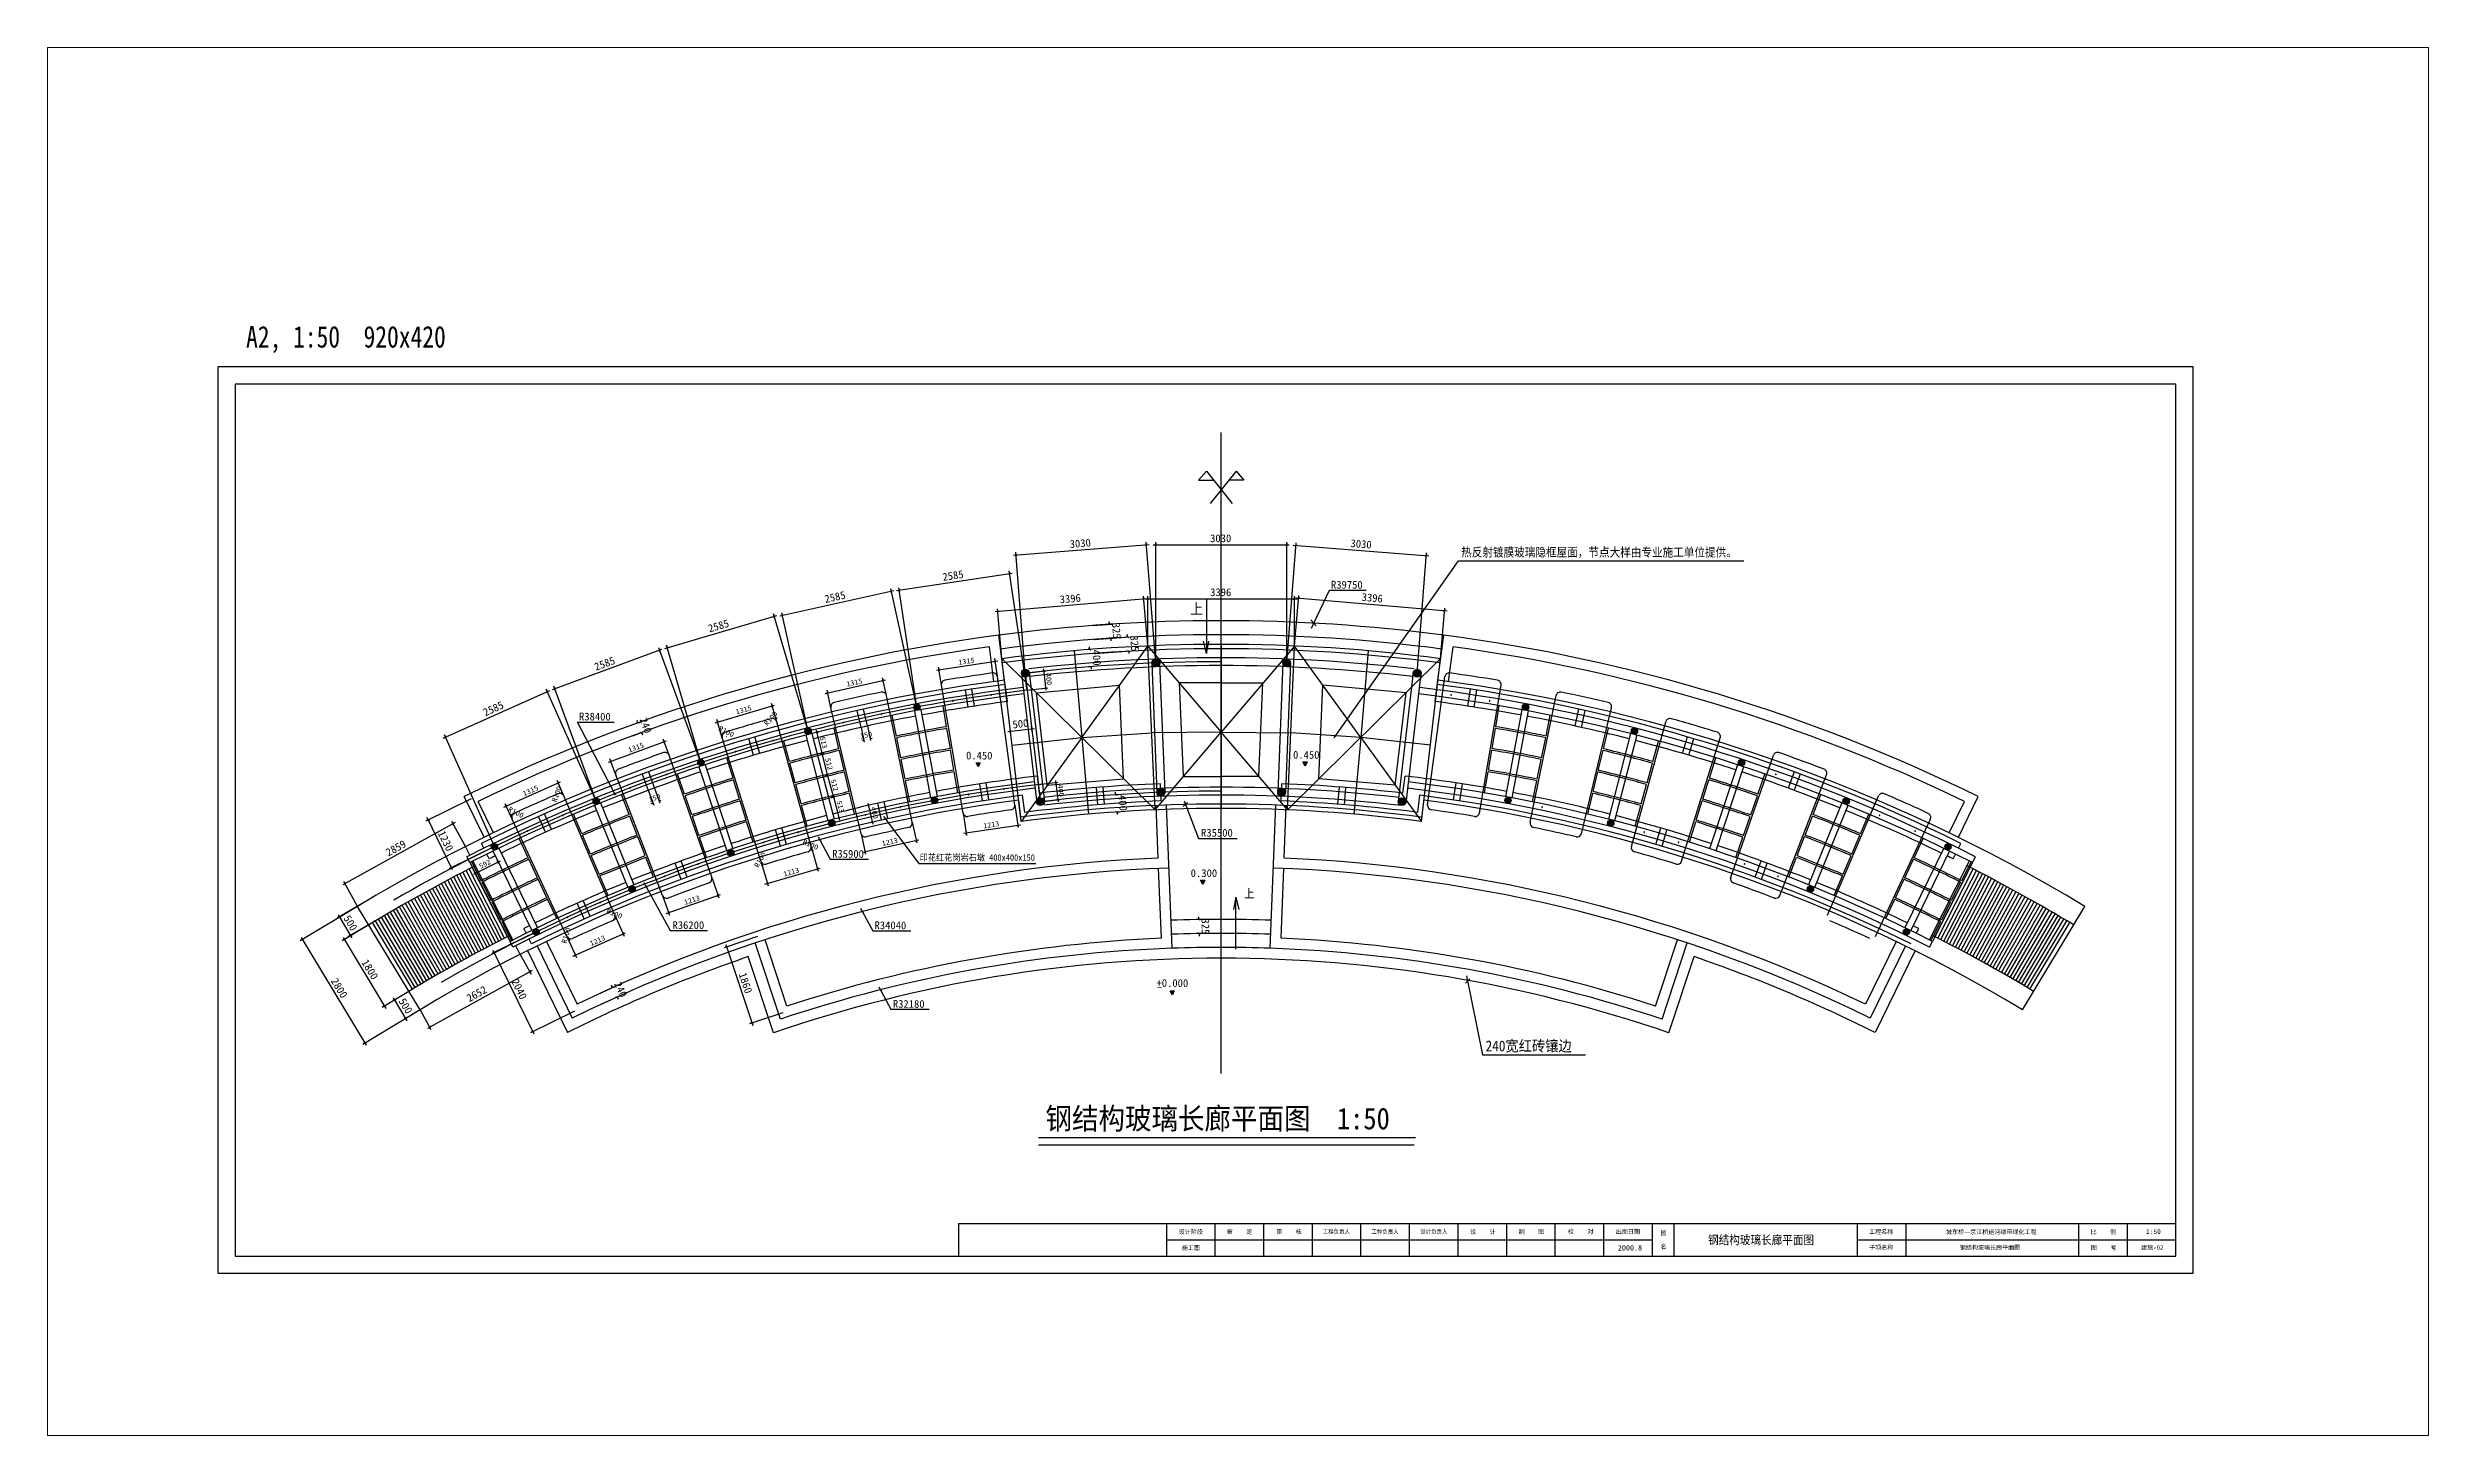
# Paper-space layout 'Layout1' of a CAD drawing. Extents: x 0 to 720, y 0 to 420.
# The model-space entities are those that its viewports show. They can reach past a viewport. Long polylines and large blocks are cut down to what shows.
import ezdxf

# ---------------------------------------------------------------- set-up
doc = ezdxf.new("R2010")
doc.units = 0
doc.header["$LTSCALE"] = 100
doc.header["$MEASUREMENT"] = 0
doc.linetypes.add('DASHDOTX2', pattern=[2, 1, -0.5, 0, -0.5])
doc.layers.get('0').update_dxf_attribs({"linetype": 'CONTINUOUS'})
doc.layers.get('DEFPOINTS').update_dxf_attribs({"linetype": 'CONTINUOUS'})
doc.layers.add('INSERT', color=7, linetype='CONTINUOUS')
doc.layers.add('WORKVIEW', color=7, linetype='CONTINUOUS')
doc.styles.get("Standard").update_dxf_attribs({"font": 'simsun.ttf'})

# ---------------------------------------------------------------- blocks, each defined once
blk = doc.blocks.new('_ARCHTICK')
at = {"color": 0, "linetype": 'BYBLOCK', "const_width": 0.15}
blk.add_lwpolyline([(-0.5, -0.5), (0.5, 0.5)], dxfattribs=at)

msp = doc.modelspace()

# ---------------------------------------------------------------- hatches: boundary and pattern name
for color, points in [(30, [(-630661, -239328, 1), (-630511, -239328, 1)]), (30, [(-616569, -239328, 1), (-616419, -239328, 1)]), (30, [(-633184, -239887, 1), (-633034, -239887, 1)]), (30, [(-614046, -239887, 1), (-613896, -239887, 1)]), (30, [(-635664, -240615, 1), (-635514, -240615, 1)]), (2, [(-629168, -240710), (-629125, -240616), (-629219, -240616)]), (2, [(-621595, -240694), (-621552, -240600), (-621646, -240600)]), (30, [(-611566, -240615, 1), (-611416, -240615, 1)]), (30, [(-638089, -241508, 1), (-637939, -241508, 1)]), (30, [(-630257, -241490, 1), (-630107, -241490, 1)]), (30, [(-616973, -241490, 1), (-616823, -241490, 1)]), (30, [(-609141, -241508, 1), (-608991, -241508, 1)]), (30, [(-632636, -242018, 1), (-632486, -242018, 1)]), (30, [(-614594, -242018, 1), (-614444, -242018, 1)]), (30, [(-640448, -242562, 1), (-640298, -242562, 1)]), (30, [(-606782, -242562, 1), (-606632, -242562, 1)]), (30, [(-634973, -242704, 1), (-634823, -242704, 1)]), (30, [(-637260, -243546, 1), (-637110, -243546, 1)]), (2, [(-623965, -243435), (-623921, -243341), (-624016, -243341)]), (30, [(-609970, -243546, 1), (-609820, -243546, 1)]), (30, [(-639484, -244539, 1), (-639334, -244539, 1)]), (30, [(-607746, -244539, 1), (-607596, -244539, 1)]), (2, [(-624669, -245994), (-624626, -245900), (-624720, -245900)])]:
    msp.add_hatch(color=color).paths.add_polyline_path(points)

# ---------------------------------------------------------------- linework, layer by layer
at = {"color": 9, "linetype": 'DASHDOTX2', "ltscale": 8}
msp.add_line((-623540, -247814), (-623540, -232969), dxfattribs=at)
at = {"color": 7}
for p, q in [((-623884, -233864), (-624064, -234072)), ((-624064, -234072), (-623717, -234072)), ((-623884, -233864), (-623286, -234608)), ((-623196, -233864), (-623794, -234608)), ((-623016, -234072), (-623363, -234072)), ((-623196, -233864), (-623016, -234072)), ((-620927, -240039), (-618048, -235939)), ((-618048, -235939), (-611435, -235939)), ((-623879, -236814), (-623884, -238089)), ((-628805, -238735), (-628910, -237932)), ((-628557, -238702), (-628693, -237661)), ((-623884, -238089), (-623952, -237801)), ((-623884, -238089), (-623823, -237804)), ((-618523, -238702), (-618387, -237661)), ((-618275, -238735), (-618170, -237932)), ((-629899, -239782), (-629981, -239296)), ((-617181, -239782), (-617099, -239296)), ((-632393, -240294), (-632508, -239815)), ((-631063, -239999), (-631162, -239516)), ((-629813, -240287), (-629892, -239821)), ((-617266, -240287), (-617188, -239821)), ((-616017, -239999), (-615918, -239516)), ((-614687, -240294), (-614572, -239815)), ((-633540, -240589), (-633671, -240114)), ((-632274, -240792), (-632384, -240333)), ((-630961, -240501), (-631055, -240038)), ((-629729, -240786), (-629807, -240326)), ((-617351, -240786), (-617273, -240326)), ((-616119, -240501), (-616025, -240038)), ((-614806, -240792), (-614696, -240333)), ((-613540, -240589), (-613409, -240114)), ((-635971, -241344), (-636134, -240879)), ((-634847, -240972), (-634994, -240502)), ((-633404, -241083), (-633529, -240627)), ((-632156, -241285), (-632264, -240831)), ((-630859, -240997), (-630953, -240540)), ((-629639, -241317), (-629722, -240826)), ((-617441, -241317), (-617358, -240826)), ((-616220, -240997), (-616127, -240540)), ((-614924, -241285), (-614816, -240831)), ((-613676, -241083), (-613551, -240627)), ((-612233, -240972), (-612086, -240502)), ((-611108, -241344), (-610946, -240879)), ((-640613, -242345), (-641073, -241401)), ((-640397, -242240), (-640752, -241512)), ((-637250, -241815), (-637428, -241356)), ((-635803, -241828), (-635958, -241382)), ((-634694, -241462), (-634835, -241011)), ((-634544, -241945), (-634683, -241500)), ((-633270, -241571), (-633393, -241121)), ((-632030, -241808), (-632146, -241324)), ((-630752, -241525), (-630851, -241036)), ((-628178, -241880), (-628229, -241483)), ((-616328, -241525), (-616228, -241036)), ((-615050, -241808), (-614934, -241324)), ((-613810, -241571), (-613687, -241121)), ((-612536, -241945), (-612397, -241500)), ((-612385, -241462), (-612245, -241011)), ((-611277, -241828), (-611122, -241382)), ((-609830, -241815), (-609652, -241356)), ((-606683, -242240), (-606328, -241512)), ((-606467, -242345), (-606007, -241401)), ((-638347, -242261), (-638540, -241808)), ((-637065, -242293), (-637235, -241852)), ((-635636, -242306), (-635789, -241866)), ((-634544, -241945), (-634548, -241929)), ((-634383, -242459), (-634532, -241983)), ((-633127, -242090), (-633259, -241610)), ((-624999, -242827), (-625047, -241608)), ((-624677, -244916), (-624807, -241598)), ((-622403, -244916), (-622273, -241598)), ((-622081, -242827), (-622033, -241608)), ((-613953, -242090), (-613821, -241610)), ((-612697, -242459), (-612548, -241983)), ((-612536, -241945), (-612531, -241929)), ((-611444, -242306), (-611291, -241866)), ((-610015, -242293), (-609845, -241852)), ((-608733, -242261), (-608540, -241808)), ((-639590, -242817), (-639799, -242371)), ((-638146, -242732), (-638331, -242298)), ((-636882, -242765), (-637050, -242330)), ((-635636, -242306), (-635641, -242291)), ((-635458, -242814), (-635622, -242344)), ((-611622, -242814), (-611458, -242344)), ((-611444, -242306), (-611439, -242291)), ((-610198, -242765), (-610030, -242330)), ((-608934, -242732), (-608749, -242298)), ((-607489, -242817), (-607281, -242371)), ((-640942, -242930), (-640011, -244756)), ((-640907, -242911), (-640683, -243350)), ((-639374, -243281), (-639574, -242853)), ((-637947, -243199), (-638130, -242769)), ((-636687, -243267), (-636867, -242802)), ((-624926, -244685), (-624990, -243067)), ((-622154, -244685), (-622090, -243067)), ((-610393, -243267), (-610213, -242802)), ((-609133, -243199), (-608950, -242769)), ((-607706, -243281), (-607506, -242853)), ((-606138, -242930), (-607068, -244756)), ((-606173, -242911), (-606397, -243350)), ((-640665, -243386), (-640450, -243807)), ((-639157, -243745), (-639357, -243317)), ((-637736, -243694), (-637931, -243236)), ((-609344, -243694), (-609149, -243236)), ((-607923, -243745), (-607723, -243317)), ((-606415, -243386), (-606630, -243807)), ((-642095, -246343), (-643542, -243946)), ((-640432, -243842), (-640218, -244263)), ((-638931, -244228), (-639140, -243782)), ((-623198, -243733), (-623258, -244019)), ((-623202, -244935), (-623198, -243733)), ((-623198, -243733), (-623129, -244021)), ((-608149, -244228), (-607940, -243782)), ((-606648, -243842), (-606862, -244263)), ((-604985, -246343), (-603538, -243946)), ((-640199, -244299), (-639976, -244738)), ((-639170, -244756), (-638459, -246213)), ((-633751, -246558), (-634334, -244793)), ((-633598, -246255), (-634106, -244717)), ((-613482, -246255), (-612974, -244717)), ((-613329, -246558), (-612746, -244793)), ((-607910, -244756), (-608621, -246213)), ((-606881, -244299), (-607104, -244738)), ((-639385, -244862), (-638570, -246534)), ((-607695, -244862), (-608510, -246534))]:
    msp.add_line(p, q, dxfattribs=at)
at = {"color": 2, "linetype": 'BYBLOCK'}
for p, q in [((-628352, -235805), (-625210, -235559)), ((-628078, -238542), (-628297, -235740)), ((-625056, -238305), (-625275, -235504)), ((-625116, -235567), (-621964, -235567)), ((-625056, -238305), (-625056, -235507)), ((-622024, -238305), (-622024, -235507)), ((-622024, -238305), (-621806, -235520)), ((-621871, -235575), (-618729, -235821)), ((-619002, -238542), (-618784, -235757)), ((-631057, -236630), (-628383, -236223)), ((-628031, -238939), (-628451, -236173)), ((-633763, -237213), (-631123, -236628)), ((-630586, -239328), (-631195, -236582)), ((-630586, -239328), (-631007, -236562)), ((-628775, -237117), (-625273, -236813)), ((-628621, -238206), (-628721, -237052)), ((-625238, -237912), (-625338, -236758)), ((-625297, -236817), (-621782, -236817)), ((-625238, -237912), (-625237, -236757)), ((-621842, -237912), (-621741, -236740)), ((-621842, -237912), (-621842, -236757)), ((-621806, -236795), (-618303, -237099)), ((-618459, -238206), (-618358, -237034)), ((-636429, -237967), (-633834, -237205)), ((-633109, -239887), (-633908, -237165)), ((-633109, -239887), (-633718, -237141)), ((-626521, -237438), (-626069, -237404)), ((-626129, -237408), (-626133, -237348)), ((-625709, -237703), (-625713, -237643)), ((-639029, -238924), (-636492, -237989)), ((-635589, -240615), (-636569, -237954)), ((-635589, -240615), (-636388, -237892)), ((-628721, -238623), (-628785, -238206)), ((-626556, -237992), (-626649, -237999)), ((-626589, -237995), (-626594, -237935)), ((-626497, -237762), (-626045, -237728)), ((-626482, -237761), (-625649, -237698)), ((-626458, -238085), (-625625, -238022)), ((-626104, -237732), (-626100, -237792)), ((-625684, -238027), (-625680, -238087)), ((-632715, -239010), (-631314, -238699)), ((-631296, -239059), (-631386, -238653)), ((-630135, -238472), (-628716, -238256)), ((-630021, -238821), (-630085, -238404)), ((-628078, -238542), (-627604, -238486)), ((-627659, -238442), (-627601, -238939)), ((-626526, -238391), (-626618, -238398)), ((-626558, -238393), (-626554, -238453)), ((-641563, -240047), (-639093, -238944)), ((-638014, -241508), (-639173, -238914)), ((-638014, -241508), (-638994, -238847)), ((-635262, -239689), (-633885, -239284)), ((-633835, -239667), (-633959, -239244)), ((-632580, -239344), (-632670, -238938)), ((-628031, -238939), (-627557, -238883)), ((-637252, -239766), (-636993, -239671)), ((-637050, -239691), (-637070, -239635)), ((-635097, -240037), (-635221, -239614)), ((-633932, -239693), (-633932, -239693)), ((-633932, -239693), (-633932, -239693)), ((-633867, -239617), (-633828, -239572)), ((-631882, -239798), (-631807, -240137)), ((-631736, -239765), (-631661, -240104)), ((-627866, -239828), (-628481, -239900)), ((-628415, -239955), (-628429, -239834)), ((-627918, -239896), (-627932, -239775)), ((-640373, -242562), (-641532, -239968)), ((-637734, -240606), (-636387, -240110)), ((-637169, -239991), (-636910, -239896)), ((-636967, -239917), (-636946, -239973)), ((-636328, -240444), (-636464, -240075)), ((-635090, -239961), (-635144, -239934)), ((-635002, -240007), (-635001, -240007)), ((-635002, -240007), (-635002, -240007)), ((-632920, -239865), (-632771, -240459)), ((-632909, -239914), (-632860, -239901)), ((-632784, -240411), (-632834, -240423)), ((-632798, -240363), (-632648, -240956)), ((-632784, -240411), (-632734, -240398)), ((-631818, -240088), (-631867, -240099)), ((-631671, -240055), (-631623, -240045)), ((-637562, -240898), (-637698, -240529)), ((-632660, -240908), (-632712, -240923)), ((-632658, -240907), (-632709, -240920)), ((-632677, -240861), (-632511, -241444)), ((-640913, -241457), (-641962, -241968)), ((-640153, -241648), (-638842, -241062)), ((-638763, -241387), (-638922, -241032)), ((-638855, -241426), (-638855, -241426)), ((-638855, -241426), (-638855, -241426)), ((-638821, -241332), (-638801, -241276)), ((-636810, -241255), (-636684, -241598)), ((-636669, -241203), (-636543, -241546)), ((-636560, -241499), (-636513, -241482)), ((-632521, -241395), (-632572, -241410)), ((-632496, -241389), (-632570, -241407)), ((-632533, -241347), (-632383, -241947)), ((-627773, -241124), (-627323, -241071)), ((-627727, -241521), (-627276, -241468)), ((-627379, -241027), (-627320, -241524)), ((-625990, -241360), (-625921, -241355)), ((-625981, -241359), (-625985, -241299)), ((-641281, -242005), (-643886, -243449)), ((-641342, -243101), (-641934, -241888)), ((-641042, -242560), (-641363, -241982)), ((-639964, -241923), (-640122, -241568)), ((-639962, -241836), (-640016, -241809)), ((-639873, -241881), (-639873, -241881)), ((-639873, -241881), (-639873, -241881)), ((-636701, -241551), (-636748, -241568)), ((-632369, -241892), (-632444, -241910)), ((-631661, -241593), (-631760, -241616)), ((-631722, -241556), (-631611, -242043)), ((-631572, -241983), (-631671, -242006)), ((-630696, -241998), (-630590, -242475)), ((-629520, -241779), (-629440, -242303)), ((-629509, -242253), (-628190, -242053)), ((-628320, -241597), (-628241, -242121)), ((-625962, -241759), (-625894, -241754)), ((-625953, -241758), (-625949, -241818)), ((-640373, -242562), (-641423, -243074)), ((-633136, -242586), (-633135, -242586)), ((-633136, -242586), (-633136, -242586)), ((-633039, -242559), (-632871, -243131)), ((-631881, -242261), (-631775, -242738)), ((-631847, -242692), (-630545, -242404)), ((-640239, -242896), (-640855, -243210)), ((-640794, -243221), (-640834, -243143)), ((-640267, -242952), (-640306, -242874)), ((-634203, -242901), (-634035, -243473)), ((-634157, -242958), (-634187, -243010)), ((-634110, -243432), (-632831, -243057)), ((-634108, -242871), (-634108, -242871)), ((-634108, -242871), (-634108, -242871)), ((-633044, -242625), (-632988, -242648)), ((-643542, -243946), (-643863, -243368)), ((-636478, -243696), (-636318, -244150)), ((-636395, -244113), (-635137, -243671)), ((-635333, -243293), (-635174, -243748)), ((-643542, -243946), (-644869, -244747)), ((-643199, -243741), (-644015, -244222)), ((-643994, -244140), (-643679, -244674)), ((-642945, -244171), (-643761, -244653)), ((-637678, -244186), (-637678, -244186)), ((-637678, -244186), (-637678, -244186)), ((-637586, -244146), (-637367, -244637)), ((-637585, -244223), (-637530, -244246)), ((-623881, -244248), (-624117, -244250)), ((-624057, -244249), (-624058, -244189)), ((-644849, -244664), (-643340, -247164)), ((-643284, -244374), (-643901, -244746)), ((-643880, -244664), (-642888, -246308)), ((-639409, -244539), (-640434, -245039)), ((-638694, -244641), (-638475, -245132)), ((-638632, -244695), (-638649, -244752)), ((-638603, -244599), (-638603, -244599)), ((-638603, -244599), (-638603, -244599)), ((-638554, -245101), (-637337, -244557)), ((-634278, -244647), (-635049, -244903)), ((-623878, -244573), (-624114, -244575)), ((-624054, -244574), (-624053, -244634)), ((-640406, -244959), (-639459, -246900)), ((-639776, -245057), (-639523, -245513)), ((-635011, -244827), (-634389, -246707)), ((-642353, -245915), (-642970, -246287)), ((-642353, -245915), (-642739, -246147)), ((-639500, -245431), (-641924, -246775)), ((-637984, -245988), (-637581, -245800)), ((-637635, -245825), (-637661, -245771)), ((-642095, -246343), (-643422, -247144)), ((-642719, -246065), (-642398, -246596)), ((-642095, -246343), (-642481, -246575)), ((-642095, -246343), (-641842, -246799)), ((-638515, -246373), (-639540, -246873)), ((-637883, -246205), (-637480, -246018)), ((-637534, -246043), (-637509, -246097)), ((-633693, -246413), (-634465, -246668))]:
    msp.add_line(p, q, dxfattribs=at)
at = {"color": 2}
for p, q in [((-621448, -237496), (-621029, -236620)), ((-621029, -236620), (-620182, -236620)), ((-621462, -237304), (-621343, -237443)), ((-637568, -241366), (-638448, -239677)), ((-638448, -239677), (-637600, -239677)), ((-629168, -240710, -514), (-629219, -240616, -514)), ((-629219, -240616, -514), (-629125, -240616, -514)), ((-629125, -240616, -514), (-629168, -240710, -514)), ((-621646, -240600, -514), (-621552, -240600, -514)), ((-621595, -240694, -514), (-621646, -240600, -514)), ((-621552, -240600, -514), (-621595, -240694, -514)), ((-624400, -241500), (-624064, -242375)), ((-631358, -241866), (-630546, -242949)), ((-624323, -241539), (-624420, -241635)), ((-632874, -242334), (-632594, -242854)), ((-624064, -242375), (-623169, -242375)), ((-632594, -242854), (-631711, -242854)), ((-630546, -242949), (-627831, -242949)), ((-636914, -243393), (-636301, -244508)), ((-624016, -243341, -514), (-623921, -243341, -514)), ((-623965, -243435, -514), (-624016, -243341, -514)), ((-623921, -243341, -514), (-623965, -243435, -514)), ((-631892, -243990), (-631612, -244510)), ((-636301, -244508), (-635435, -244508)), ((-631612, -244510), (-630729, -244510)), ((-631468, -245811), (-631188, -246331)), ((-624720, -245900, -514), (-624626, -245900, -514)), ((-624669, -245994, -514), (-624720, -245900, -514)), ((-624626, -245900, -514), (-624669, -245994, -514)), ((-617780, -245622), (-617883, -245721)), ((-617857, -245556), (-617487, -247387)), ((-631188, -246331), (-630304, -246331)), ((-617487, -247387), (-615104, -247387))]:
    msp.add_line(p, q, dxfattribs=at)
at = {"color": 5}
for p, q in [((-628176, -241981), (-628621, -238206)), ((-628621, -238206), (-625073, -241709)), ((-626945, -238024), (-626770, -240034)), ((-626770, -240034), (-625238, -237913)), ((-625073, -241709), (-625238, -237913)), ((-625238, -237913), (-623540, -239907)), ((-623540, -237876), (-623540, -241676)), ((-623540, -237876), (-623540, -241676)), ((-623540, -237876), (-623540, -241676)), ((-623540, -237876), (-623540, -241676)), ((-621842, -237913), (-623540, -239907)), ((-622007, -241709), (-621842, -237913)), ((-618459, -238206), (-622007, -241709)), ((-620310, -240034), (-621842, -237913)), ((-620135, -238024), (-620310, -240034)), ((-618904, -241981), (-618459, -238206)), ((-628320, -241597), (-628721, -238623)), ((-618759, -241597), (-618359, -238623)), ((-630696, -241998), (-631296, -239059)), ((-629519, -241788), (-630021, -238821)), ((-627821, -238996), (-625895, -238823)), ((-627568, -241139), (-627821, -238996)), ((-625801, -240990), (-625895, -238823)), ((-624410, -240929), (-624503, -238763)), ((-623540, -238766), (-624503, -238763)), ((-623540, -238766), (-622576, -238763)), ((-622670, -240929), (-622576, -238763)), ((-621279, -240990), (-621185, -238823)), ((-619259, -238996), (-621185, -238823)), ((-619512, -241139), (-619259, -238996)), ((-617561, -241788), (-617059, -238821)), ((-616384, -241998), (-615784, -239059)), ((-633039, -242559), (-633835, -239667)), ((-631881, -242261), (-632580, -239344)), ((-615199, -242261), (-614500, -239344)), ((-614041, -242559), (-613245, -239667)), ((-634203, -242901), (-635097, -240037)), ((-628385, -240210), (-626770, -240034)), ((-626770, -240034), (-628176, -241981)), ((-626770, -240034), (-625150, -239928)), ((-626770, -240034), (-626615, -241810)), ((-623540, -239907), (-625150, -239928)), ((-625073, -241709), (-623540, -239907)), ((-623540, -239907), (-621930, -239928)), ((-622007, -241709), (-623540, -239907)), ((-620310, -240034), (-621930, -239928)), ((-620310, -240034), (-620465, -241810)), ((-618695, -240210), (-620310, -240034)), ((-620310, -240034), (-618904, -241981)), ((-612876, -242901), (-611983, -240037)), ((-636478, -243696), (-637562, -240898)), ((-635333, -243293), (-636328, -240444)), ((-624417, -240938), (-623540, -240938)), ((-622663, -240938), (-623540, -240938)), ((-611747, -243293), (-610752, -240444)), ((-610602, -243696), (-609518, -240898)), ((-637586, -244146), (-638763, -241387)), ((-627568, -241139), (-625801, -240990)), ((-619512, -241139), (-621279, -240990)), ((-609494, -244146), (-608317, -241387)), ((-638694, -244641), (-639964, -241923)), ((-608386, -244641), (-607116, -241923))]:
    msp.add_line(p, q, dxfattribs=at)
at = {"color": 9}
for p, q in [((-628492, -239198), (-628557, -238702)), ((-618588, -239198), (-618523, -238702)), ((-629400, -239328), (-629461, -238932)), ((-629252, -239305), (-629312, -238910)), ((-617828, -239305), (-617768, -238910)), ((-617680, -239328), (-617619, -238932)), ((-631882, -239798), (-631969, -239407)), ((-631736, -239765), (-631822, -239375)), ((-615344, -239765), (-615258, -239375)), ((-615198, -239798), (-615111, -239407)), ((-634371, -240443), (-634483, -240059)), ((-634227, -240401), (-634339, -240017)), ((-612853, -240401), (-612740, -240017)), ((-612709, -240443), (-612597, -240059)), ((-636948, -240879), (-636810, -241255)), ((-636808, -240827), (-636669, -241203)), ((-627750, -241323), (-627797, -240926)), ((-619330, -241323), (-619283, -240926)), ((-610272, -240827), (-610411, -241203)), ((-610132, -240879), (-610270, -241255)), ((-629069, -241503), (-629130, -241107)), ((-628921, -241480), (-628982, -241085)), ((-628092, -241768), (-628143, -241371)), ((-626394, -241590), (-626425, -241191)), ((-626244, -241579), (-626276, -241180)), ((-624931, -241503), (-624946, -241103)), ((-622149, -241503), (-622134, -241103)), ((-620836, -241579), (-620804, -241180)), ((-620686, -241590), (-620655, -241191)), ((-618988, -241768), (-618937, -241371)), ((-618159, -241480), (-618098, -241085)), ((-618011, -241503), (-617950, -241107)), ((-639189, -242228), (-639353, -241863)), ((-639052, -242167), (-639216, -241802)), ((-631406, -241946), (-631493, -241555)), ((-631260, -241913), (-631346, -241523)), ((-640940, -242760), (-641042, -242560)), ((-640615, -242597), (-640670, -242485)), ((-633751, -242554), (-633864, -242170)), ((-633607, -242512), (-633720, -242128)), ((-613473, -242512), (-613360, -242128)), ((-613329, -242554), (-613216, -242170)), ((-606465, -242597), (-606409, -242485)), ((-639945, -244722), (-640873, -242894)), ((-640493, -242844), (-640548, -242732)), ((-636050, -243319), (-636188, -242944)), ((-635909, -243267), (-636047, -242892)), ((-611171, -243267), (-611033, -242892)), ((-611030, -243319), (-610892, -242944)), ((-607134, -244722), (-606207, -242894)), ((-606587, -242844), (-606531, -242732)), ((-638292, -244237), (-638455, -243872)), ((-638155, -244176), (-638318, -243811)), ((-639639, -244569), (-639694, -244457)), ((-639517, -244815), (-639572, -244703)), ((-607441, -244569), (-607386, -244457)), ((-639776, -245057), (-639878, -244856))]:
    msp.add_line(p, q, dxfattribs=at)
at = {"color": 30}
for p, q in [((-628167, -238551), (-627814, -241552)), ((-628167, -238553), (-628152, -238678)), ((-627989, -238528), (-627636, -241519)), ((-625146, -238309), (-625028, -241307)), ((-624966, -238302), (-624848, -241300)), ((-622114, -238302), (-622231, -241300)), ((-621934, -238309), (-622052, -241307)), ((-619091, -238528), (-619444, -241519)), ((-618913, -238551), (-619266, -241552)), ((-618913, -238553), (-618928, -238678)), ((-630646, -239415), (-630270, -241431)), ((-630499, -239388), (-630122, -241403)), ((-616581, -239388), (-616957, -241403)), ((-616434, -239415), (-616810, -241431)), ((-633163, -239979), (-632652, -241964)), ((-633018, -239941), (-632507, -241927)), ((-614062, -239941), (-614573, -241927)), ((-613917, -239979), (-614428, -241964)), ((-635636, -240710), (-634993, -242656)), ((-635494, -240663), (-634851, -242609)), ((-611586, -240663), (-612229, -242609)), ((-611443, -240710), (-612087, -242656)), ((-638055, -241606), (-637282, -243505)), ((-637916, -241549), (-637143, -243448)), ((-609164, -241549), (-609937, -243448)), ((-609025, -241606), (-609798, -243505)), ((-640273, -242597), (-639374, -244439)), ((-606807, -242597), (-607705, -244439)), ((-640942, -242930), (-641010, -242796)), ((-640408, -242662), (-639509, -244505)), ((-606672, -242662), (-607571, -244505)), ((-606138, -242930), (-606070, -242796)), ((-639943, -244890), (-640011, -244756)), ((-607137, -244890), (-607068, -244756))]:
    msp.add_line(p, q, dxfattribs=at)
at = {"color": 9, "linetype": 'DASHDOTX2', "ltscale": 2}
msp.add_line((-628078, -238541), (-627724, -241541), dxfattribs=at)
at = {"color": 251}
for p, q in [((-640273, -244750), (-641101, -243151)), ((-640206, -244715), (-641030, -243115)), ((-640138, -244680), (-640959, -243078)), ((-640070, -244646), (-640887, -243042)), ((-607010, -244646), (-606193, -243042)), ((-606942, -244680), (-606121, -243078)), ((-606874, -244715), (-606050, -243115)), ((-606807, -244750), (-605979, -243151)), ((-641280, -245292), (-642158, -243720)), ((-641214, -245254), (-642088, -243681)), ((-641147, -245218), (-642018, -243642)), ((-641147, -245218), (-642018, -243642)), ((-641080, -245181), (-641948, -243603)), ((-641014, -245144), (-641878, -243565)), ((-640947, -245108), (-641807, -243527)), ((-640880, -245071), (-641737, -243488)), ((-640813, -245035), (-641667, -243450)), ((-640745, -244999), (-641596, -243413)), ((-640678, -244963), (-641526, -243375)), ((-640611, -244927), (-641455, -243337)), ((-640611, -244927), (-641455, -243337)), ((-640544, -244891), (-641384, -243300)), ((-640476, -244856), (-641314, -243262)), ((-640409, -244820), (-641243, -243225)), ((-640341, -244785), (-641172, -243188)), ((-606739, -244785), (-605908, -243188)), ((-606671, -244820), (-605837, -243225)), ((-606604, -244856), (-605766, -243262)), ((-606536, -244891), (-605696, -243300)), ((-606469, -244927), (-605625, -243337)), ((-606469, -244927), (-605625, -243337)), ((-606402, -244963), (-605554, -243375)), ((-606334, -244999), (-605484, -243413)), ((-606267, -245035), (-605413, -243450)), ((-606200, -245071), (-605343, -243488)), ((-606133, -245108), (-605273, -243527)), ((-606066, -245144), (-605202, -243565)), ((-606000, -245181), (-605132, -243603)), ((-605933, -245218), (-605062, -243642)), ((-605933, -245218), (-605062, -243642)), ((-605866, -245254), (-604992, -243681)), ((-605800, -245292), (-604922, -243720)), ((-642139, -245786), (-643059, -244239)), ((-642073, -245747), (-642990, -244198)), ((-642008, -245709), (-642921, -244157)), ((-641942, -245670), (-642852, -244117)), ((-641876, -245632), (-642783, -244077)), ((-641810, -245593), (-642714, -244036)), ((-641744, -245555), (-642645, -243996)), ((-641678, -245517), (-642575, -243956)), ((-641678, -245517), (-642575, -243956)), ((-641612, -245479), (-642506, -243917)), ((-641546, -245441), (-642436, -243877)), ((-641480, -245404), (-642367, -243837)), ((-641413, -245366), (-642297, -243798)), ((-641347, -245329), (-642227, -243759)), ((-605733, -245329), (-604852, -243759)), ((-605667, -245366), (-604783, -243798)), ((-605600, -245404), (-604713, -243837)), ((-605534, -245441), (-604643, -243877)), ((-605468, -245479), (-604574, -243917)), ((-605402, -245517), (-604505, -243956)), ((-605402, -245517), (-604505, -243956)), ((-605335, -245555), (-604435, -243996)), ((-605270, -245593), (-604366, -244036)), ((-605204, -245632), (-604297, -244077)), ((-605138, -245670), (-604228, -244117)), ((-605072, -245709), (-604159, -244157)), ((-605006, -245747), (-604090, -244198)), ((-604941, -245786), (-604021, -244239)), ((-642270, -245864), (-643196, -244321)), ((-642205, -245825), (-643128, -244280)), ((-604875, -245825), (-603952, -244280)), ((-604810, -245864), (-603884, -244321))]:
    msp.add_line(p, q, dxfattribs=at)
at = {"color": 8}
for p, q in [((-639610, -244971), (-638684, -246870)), ((-633909, -246876), (-634493, -245110)), ((-613171, -246876), (-612587, -245110)), ((-607470, -244971), (-608396, -246870))]:
    msp.add_line(p, q, dxfattribs=at)
at = {"color": 4}
msp.add_line((-629628, -251297, -457), (-629628, -252047, -457), dxfattribs=at)
at = {"color": 0, "linetype": 'BYBLOCK'}
for points, const_width in [([(-628265, -235768), (-628320, -235832)], 9), ([(-625298, -235596), (-625243, -235531)], 9), ([(-625026, -235537), (-625086, -235597)], 9), ([(-622054, -235597), (-621994, -235537)], 9), ([(-621779, -235552), (-621843, -235607)], 9), ([(-618821, -235844), (-618757, -235789)], 9), ([(-628467, -236267), (-628417, -236198)], 9), ([(-631205, -236676), (-631159, -236605)], 9), ([(-630972, -236587), (-631023, -236655)], 9), ([(-625207, -236787), (-625267, -236847)], 9), ([(-621872, -236847), (-621812, -236787)], 9), ([(-633912, -237259), (-633871, -237185)], 9), ([(-633682, -237164), (-633728, -237236)], 9), ([(-636566, -238049), (-636530, -237972)], 9), ([(-636351, -237913), (-636391, -237987)], 9), ([(-639163, -239008), (-639133, -238929)], 9), ([(-638955, -238865), (-638991, -238942)], 9), ([(-641493, -239983), (-641523, -240062)], 9), ([(-632878, -239931), (-632938, -239895)], 7.5), ([(-632755, -240429), (-632816, -240393)], 7.5), ([(-632813, -240392), (-632752, -240428)], 7.5), ([(-632633, -240926), (-632694, -240892)], 7.5), ([(-632691, -240890), (-632630, -240926)], 7.5), ([(-637543, -241352), (-637620, -241318)], 9), ([(-632555, -241379), (-632493, -241413)], 7.5), ([(-632491, -241413), (-632552, -241377)], 7.5), ([(-632425, -241880), (-632365, -241916)], 7.5), ([(-632794, -242427), (-632872, -242393)], 9), ([(-636855, -243452), (-636933, -243418)], 9), ([(-631812, -244083), (-631890, -244049)], 9), ([(-631388, -245904), (-631466, -245870)], 9)]:
    msp.add_lwpolyline(points, dxfattribs=dict(at, const_width=const_width))
at = {"color": 7, "const_width": 90}
for points in [[(-628123, -238542, 1), (-628033, -238542, 1)], [(-625101, -238305, 1), (-625011, -238305, 1)], [(-622069, -238305, 1), (-621979, -238305, 1)], [(-619047, -238542, 1), (-618957, -238542, 1)], [(-627772, -241521, 1), (-627682, -241521, 1)], [(-624983, -241303, 1), (-624893, -241303, 1)], [(-622187, -241303, 1), (-622097, -241303, 1)], [(-619398, -241521, 1), (-619308, -241521, 1)]]:
    msp.add_lwpolyline(points, format="xyb", close=True, dxfattribs=at)
at = {"color": 1}
for centre in [(-628078, -238542), (-625056, -238305), (-622024, -238305), (-619002, -238542), (-627727, -241521), (-624938, -241303), (-622142, -241303), (-619353, -241521)]:
    msp.add_circle(centre, 90, dxfattribs=at)
at = {"color": 30}
for centre in [(-630586, -239328), (-616494, -239328), (-633109, -239887), (-613971, -239887), (-635589, -240615), (-611491, -240615), (-638014, -241508), (-630182, -241490), (-616898, -241490), (-609066, -241508), (-632561, -242018), (-614519, -242018), (-640373, -242562), (-606707, -242562), (-634898, -242704), (-637185, -243546), (-609895, -243546), (-639409, -244539), (-607671, -244539)]:
    msp.add_circle(centre, 75, dxfattribs=at)
at = {"color": 2}
for centre, radius, start, end in [((-612035, -235951), 0.375, 0, 180), ((-612035, -235951), 0.375, 180, 0), ((-623540, -277076), 39750, 90, 97.4488), ((-623540, -277076), 39425, 90, 97.4488), ((-623540, -277076), 39750, 82.5512, 90), ((-623540, -277076), 39425, 82.5512, 90), ((-623540, -277076), 39100, 90, 97.4488), ((-623540, -277076), 39100, 82.5512, 90), ((-629757, -239182), 7.5, 0, 180), ((-629757, -239182), 7.5, 180, 0), ((-628866, -239047), 7.5, 0, 180), ((-628866, -239047), 7.5, 180, 0), ((-618214, -239047), 7.5, 0, 180), ((-618214, -239047), 7.5, 180, 0), ((-617323, -239182), 7.5, 0, 180), ((-617323, -239182), 7.5, 180, 0), ((-632292, -239686), 7.5, 0, 180), ((-632292, -239686), 7.5, 180, 0), ((-631412, -239491), 7.5, 0, 180), ((-631412, -239491), 7.5, 180, 0), ((-634787, -240360), 7.5, 0, 180), ((-634787, -240360), 7.5, 180, 0), ((-633922, -240106), 7.5, 0, 180), ((-633922, -240106), 7.5, 180, 0), ((-636385, -240888), 7.5, 0, 180), ((-636385, -240888), 7.5, 180, 0), ((-610695, -240888), 7.5, 0, 180), ((-610695, -240888), 7.5, 180, 0), ((-637231, -241199), 7.5, 0, 180), ((-637231, -241199), 7.5, 180, 0), ((-629390, -241352), 7.5, 0, 180), ((-629390, -241352), 7.5, 180, 0), ((-628572, -241227), 7.5, 0, 180), ((-628572, -241227), 7.5, 180, 0), ((-638790, -241834), 7.5, 0, 180), ((-638790, -241834), 7.5, 180, 0), ((-631779, -241826), 7.5, 0, 180), ((-631779, -241826), 7.5, 180, 0), ((-630972, -241647), 7.5, 0, 180), ((-630972, -241647), 7.5, 180, 0), ((-616108, -241647), 7.5, 0, 180), ((-616108, -241647), 7.5, 180, 0), ((-608290, -241834), 7.5, 0, 180), ((-608290, -241834), 7.5, 180, 0), ((-639613, -242201), 7.5, 0, 180), ((-639613, -242201), 7.5, 180, 0), ((-634132, -242460), 7.5, 0, 180), ((-634132, -242460), 7.5, 180, 0), ((-633338, -242227), 7.5, 0, 180), ((-633338, -242227), 7.5, 180, 0), ((-613742, -242227), 7.5, 0, 180), ((-613742, -242227), 7.5, 180, 0), ((-612948, -242460), 7.5, 0, 180), ((-612948, -242460), 7.5, 180, 0), ((-607467, -242201), 7.5, 0, 180), ((-607467, -242201), 7.5, 180, 0), ((-635660, -242965), 7.5, 0, 180), ((-635660, -242965), 7.5, 180, 0), ((-611420, -242965), 7.5, 0, 180), ((-611420, -242965), 7.5, 180, 0), ((-636436, -243251), 7.5, 0, 180), ((-636436, -243251), 7.5, 180, 0), ((-610644, -243251), 7.5, 0, 180), ((-610644, -243251), 7.5, 180, 0), ((-638682, -244195), 7.5, 0, 180), ((-638682, -244195), 7.5, 180, 0), ((-637927, -243857), 7.5, 0, 180), ((-637927, -243857), 7.5, 180, 0), ((-623540, -277076), 32830, 90, 92.0293), ((-623540, -277076), 32830, 87.9707, 90), ((-623540, -277076), 32505, 90, 92.0272), ((-623540, -277076), 32505, 87.9728, 90)]:
    msp.add_arc(centre, radius, start, end, dxfattribs=at)
at = {"color": 7}
for centre, radius, start, end in [((-623540, -277076), 39750, 97.4488, 116.173), ((-623540, -277076), 39510, 97.8113, 115.826), ((-623540, -277076), 39750, 63.827, 82.5512), ((-623540, -277076), 39510, 64.174, 82.1887), ((-623540, -277076), 38700, 97.4488, 121.1214), ((-623540, -277076), 38700, 58.8786, 82.5512), ((-623540, -277076), 37832, 99.6766, 100.6869), ((-623540, -277076), 37792, 99.6766, 100.687), ((-623540, -277076), 37792, 79.313, 80.3234), ((-623540, -277076), 37832, 79.3131, 80.3234), ((-623540, -277076), 37832, 100.6869, 101.47), ((-623540, -277076), 37792, 100.687, 101.47), ((-623540, -277076), 37320, 100.604, 101.4692), ((-623540, -277076), 37320, 99.6774, 100.6884), ((-623540, -277076), 37280, 99.6775, 100.6886), ((-623540, -277076), 37280, 79.3114, 80.3225), ((-623540, -277076), 37320, 79.3116, 80.3226), ((-623540, -277076), 37320, 78.5308, 79.396), ((-623540, -277076), 37792, 78.53, 79.313), ((-623540, -277076), 37832, 78.53, 79.3131), ((-623540, -277076), 37280, 100.604, 101.4691), ((-623540, -277076), 36813, 99.6783, 101.4683), ((-623540, -277076), 36773, 99.6783, 101.4683), ((-623540, -277076), 36773, 78.5317, 80.3217), ((-623540, -277076), 36813, 78.5317, 80.3217), ((-623540, -277076), 37280, 78.5309, 79.396), ((-623540, -277076), 35900, 97.5053, 121.1214), ((-623540, -277076), 37832, 108.3169, 109.1834), ((-623540, -277076), 37792, 108.317, 109.1833), ((-623540, -277076), 37832, 107.3899, 108.4002), ((-623540, -277076), 37792, 107.39, 108.4004), ((-623540, -277076), 37320, 107.3908, 108.4018), ((-623540, -277076), 37280, 107.3908, 108.4019), ((-623540, -277076), 36813, 103.535, 105.3249), ((-623540, -277076), 36773, 103.535, 105.3249), ((-623540, -277076), 35900, 58.8786, 82.4947), ((-623540, -277076), 36773, 74.6751, 76.465), ((-623540, -277076), 36813, 74.6751, 76.465), ((-623540, -277076), 37280, 71.5981, 72.6092), ((-623540, -277076), 37320, 71.5982, 72.6092), ((-623540, -277076), 37792, 71.5996, 72.61), ((-623540, -277076), 37832, 71.5998, 72.6101), ((-623540, -277076), 37792, 70.8167, 71.683), ((-623540, -277076), 37832, 70.8166, 71.6831), ((-623540, -277076), 37832, 112.1736, 113.04), ((-623540, -277076), 37832, 111.2466, 112.2569), ((-623540, -277076), 37792, 111.2466, 112.257), ((-623540, -277076), 37320, 108.3174, 109.1825), ((-623540, -277076), 37280, 108.3174, 109.1825), ((-623540, -277076), 36813, 107.3916, 109.1816), ((-623540, -277076), 36773, 107.3917, 109.1816), ((-623540, -277076), 35500, 90, 97.5071), ((-623540, -277076), 35500, 82.4929, 90), ((-623540, -277076), 36773, 70.8184, 72.6083), ((-623540, -277076), 36813, 70.8184, 72.6084), ((-623540, -277076), 37280, 70.8175, 71.6826), ((-623540, -277076), 37320, 70.8175, 71.6826), ((-623540, -277076), 37792, 67.743, 68.7534), ((-623540, -277076), 37832, 67.7431, 68.7534), ((-623540, -277076), 37832, 66.96, 67.8264), ((-623540, -277076), 37792, 112.1736, 113.04), ((-623540, -277076), 37320, 112.174, 113.0392), ((-623540, -277076), 37280, 112.1741, 113.0392), ((-623540, -277076), 37320, 111.2475, 112.2585), ((-623540, -277076), 37280, 111.2475, 112.2586), ((-623540, -277076), 37280, 67.7414, 68.7525), ((-623540, -277076), 37320, 67.7415, 68.7525), ((-623540, -277076), 37280, 66.9608, 67.8259), ((-623540, -277076), 37320, 66.9608, 67.826), ((-623540, -277076), 37792, 66.96, 67.8264), ((-623540, -277076), 37832, 116.0303, 116.9447), ((-623540, -277076), 37792, 116.0303, 116.9446), ((-623540, -277076), 37832, 115.1033, 116.1136), ((-623540, -277076), 37792, 115.1033, 116.1137), ((-623540, -277076), 34040, 92.0381, 116.202), ((-623540, -277076), 34280, 92.4393, 115.7994), ((-651675, -207988), 37792, 291.2998, 292.1413), ((-651675, -207988), 37832, 291.3017, 292.1413), ((-651675, -207988), 37792, 292.0579, 293.0434), ((-651675, -207988), 37832, 292.058, 293.0415), ((-623540, -277076), 34040, 63.798, 87.9619), ((-623540, -277076), 34280, 64.2006, 87.5607), ((-595405, -207988), 37832, 246.9585, 247.942), ((-595405, -207988), 37792, 246.9566, 247.9421), ((-595405, -207988), 37832, 247.8587, 248.6983), ((-595405, -207988), 37792, 247.8587, 248.7002), ((-623540, -277076), 37792, 63.8863, 64.8967), ((-623540, -277076), 37832, 63.8864, 64.8967), ((-623540, -277076), 37792, 63.0554, 63.9697), ((-623540, -277076), 37832, 63.0553, 63.9697), ((-623540, -277076), 37320, 116.0307, 116.9438), ((-623540, -277076), 37280, 116.0307, 116.9438), ((-623540, -277076), 37320, 115.1041, 116.1151), ((-623540, -277076), 37280, 115.1041, 116.1153), ((-623540, -277076), 37280, 63.8847, 64.8959), ((-623540, -277076), 37320, 63.8849, 64.8959), ((-623540, -277076), 37280, 63.0562, 63.9693), ((-623540, -277076), 37320, 63.0562, 63.9693), ((-623540, -277076), 36807, 116.0311, 116.943), ((-623540, -277076), 36767, 116.0312, 116.9429), ((-623540, -277076), 36807, 115.105, 116.1167), ((-623540, -277076), 36767, 115.105, 116.1169), ((-623540, -277076), 36767, 63.8831, 64.895), ((-623540, -277076), 36807, 63.8833, 64.895), ((-623540, -277076), 36767, 63.0571, 63.9688), ((-623540, -277076), 36807, 63.057, 63.9689), ((-623540, -277076), 32420, 92.4508, 108.0739), ((-623540, -277076), 32420, 71.9261, 87.5492), ((-623540, -277076), 32180, 92.025, 108.4997), ((-623540, -277076), 32180, 71.5003, 87.975)]:
    msp.add_arc(centre, radius, start, end, dxfattribs=at)
at = {"color": 5}
for centre, radius, start, end in [((-623540, -277076), 39200, 90, 97.4469), ((-623540, -277076), 39200, 82.5531, 90), ((-629923, -238804), 100, 99.4683, 189.616), ((-623540, -277076), 38900, 97.8216, 99.4683), ((-628820, -238637), 100, 7.6739, 97.8216), ((-618260, -238637), 100, 82.1784, 172.3261), ((-623540, -277076), 38900, 80.5317, 82.1784), ((-617157, -238804), 100, 350.384, 80.5317), ((-632482, -239320), 100, 103.325, 193.4727), ((-623540, -277076), 38900, 101.6783, 103.325), ((-631394, -239079), 100, 11.5306, 101.6783), ((-615686, -239079), 100, 78.3217, 168.4694), ((-623540, -277076), 38900, 76.675, 78.3217), ((-614598, -239320), 100, 346.5273, 76.675), ((-623540, -277076), 38900, 105.5349, 107.1817), ((-633932, -239693), 100, 15.3873, 105.5349), ((-613148, -239693), 100, 74.4651, 164.6127), ((-623540, -277076), 38900, 72.8183, 74.4651), ((-623540, -277076), 38900, 109.3916, 111.0384), ((-636422, -240477), 100, 19.2439, 109.3916), ((-635002, -240007), 100, 107.1817, 197.3294), ((-612078, -240007), 100, 342.6706, 72.8183), ((-610657, -240477), 100, 70.6084, 160.7561), ((-623540, -277076), 38900, 68.9616, 70.6084), ((-637469, -240862), 100, 111.0384, 201.186), ((-609611, -240862), 100, 338.814, 68.9616), ((-623540, -277076), 38900, 113.2483, 114.895), ((-638855, -241426), 100, 23.1006, 113.2483), ((-608225, -241426), 100, 66.7517, 156.8994), ((-623540, -277076), 38900, 65.105, 66.7517), ((-639873, -241881), 100, 114.895, 205.0427), ((-630794, -242018), 100, 281.6906, 11.5306), ((-629422, -241762), 100, 189.616, 279.456), ((-623540, -277076), 35700, 97.834, 99.456), ((-628420, -241610), 100, 277.834, 7.6739), ((-623540, -277076), 35400, 90, 97.5253), ((-623540, -277076), 35400, 82.4747, 90), ((-618660, -241610), 100, 172.3261, 262.166), ((-623540, -277076), 35700, 80.544, 82.166), ((-617658, -241762), 100, 260.544, 350.384), ((-616286, -242018), 100, 168.4694, 258.3094), ((-607207, -241881), 100, 334.9573, 65.105), ((-633136, -242586), 100, 285.5473, 15.3873), ((-631783, -242238), 100, 193.4727, 283.3126), ((-623540, -277076), 35700, 101.6906, 103.3126), ((-623540, -277076), 35700, 76.6874, 78.3094), ((-615296, -242238), 100, 256.6874, 346.5273), ((-613944, -242586), 100, 164.6127, 254.4527), ((-634108, -242871), 100, 197.3294, 287.1693), ((-623540, -277076), 35700, 105.5473, 107.1693), ((-623540, -277076), 35700, 72.8307, 74.4527), ((-612972, -242871), 100, 252.8307, 342.6706), ((-636385, -243659), 100, 201.186, 291.026), ((-623540, -277076), 35700, 109.404, 111.026), ((-635434, -243309), 100, 289.404, 19.2439), ((-611646, -243309), 100, 160.7561, 250.596), ((-623540, -277076), 35700, 68.974, 70.596), ((-610695, -243659), 100, 248.974, 338.814), ((-637678, -244186), 100, 293.2607, 23.1006), ((-638603, -244599), 100, 205.0427, 294.8827), ((-623540, -277076), 35700, 113.2607, 114.8827), ((-623540, -277076), 35700, 65.1173, 66.7393)]:
    msp.add_arc(centre, radius, start, end, dxfattribs=at)
at = {"color": 30}
for radius, start, end in [(38890, 90, 96.5815), (38890, 83.4185, 90), (38710, 90, 96.5815), (38710, 83.4185, 90), (38475, 96.8501, 117.0052), (38325, 96.8506, 117.0052), (38325, 62.9948, 83.1494), (38475, 62.9948, 83.1499), (36275, 96.8582, 117.0052), (36125, 96.8588, 117.0052), (35890, 90, 96.5815), (35710, 90, 96.5815), (35890, 83.4185, 90), (35710, 83.2737, 90), (36125, 62.9948, 83.1412), (36275, 62.9948, 83.1418)]:
    msp.add_arc((-623540, -277076), radius, start, end, dxfattribs=at)
at = {"color": 1}
for centre, start, end in [((-628078, -238542), 4.4774, 184.4774), ((-628078, -238542), 184.4774, 4.4774), ((-625056, -238305), 0, 180), ((-625056, -238305), 180, 0), ((-622024, -238305), 0, 180), ((-622024, -238305), 180, 0), ((-619002, -238542), 355.5226, 175.5226), ((-619002, -238542), 175.5226, 355.5226), ((-627727, -241521), 4.4774, 184.4774), ((-624938, -241303), 0, 180), ((-624938, -241303), 180, 0), ((-622142, -241303), 0, 180), ((-622142, -241303), 180, 0), ((-619353, -241521), 355.5226, 175.5226), ((-627727, -241521), 184.4774, 4.4774), ((-619353, -241521), 175.5226, 355.5226)]:
    msp.add_arc(centre, 45, start, end, dxfattribs=at)
at = {"color": 9, "linetype": 'DASHDOTX2', "ltscale": 2}
for radius in [38800, 35800]:
    msp.add_arc((-623540, -277076), radius, 90, 96.5815, dxfattribs=at)
at = {"color": 8, "linetype": 'DASHDOTX2', "ltscale": 2}
for radius, start in [(38400, 96.7161), (36200, 96.5736)]:
    msp.add_arc((-623540, -277076), radius, start, 119.9379, dxfattribs=at)
at = {"color": 9}
for radius, start, end in [(38600, 97.4488, 116.3463), (38200, 97.4488, 100.4608), (38200, 79.5392, 82.5512), (38600, 63.6537, 82.5512), (38200, 100.6858, 104.3175), (38200, 75.6825, 79.3142), (38200, 104.5425, 108.1742), (38200, 71.8258, 75.4575), (38200, 108.3991, 112.0308), (36400, 96.7161, 100.4552), (36400, 79.5448, 83.2839), (38200, 67.9692, 71.6009), (36000, 97.3457, 116.3463), (36400, 100.6914, 104.3119), (35600, 92.2387, 97.3457), (36000, 92.2387, 96.7161), (35600, 82.6543, 87.7613), (36000, 83.2839, 87.7613), (36000, 63.6537, 82.6543), (36400, 75.6881, 79.3086), (38200, 112.2558, 115.8875), (36400, 104.548, 108.1686), (36400, 71.8314, 75.452), (38200, 64.1125, 67.7442), (36400, 108.4047, 112.0253), (36400, 67.9747, 71.5953), (38200, 116.1125, 116.3463), (38200, 63.6537, 63.8875), (36400, 112.2614, 115.8819), (36400, 64.1181, 67.7386), (36400, 116.1181, 116.3463), (36400, 63.6537, 63.8819)]:
    msp.add_arc((-623540, -277076), radius, start, end, dxfattribs=at)
for radius, start, end in [(37832, 103.5333, 104.5436), (37792, 103.5333, 104.5437), (37792, 75.4563, 76.4667), (37832, 75.4564, 76.4667), (37832, 104.4603, 105.3267), (37792, 104.4603, 105.3266), (37320, 104.5451, 105.3259), (37320, 103.5341, 104.5451), (37280, 103.5342, 104.5452), (37280, 75.4548, 76.4658), (37320, 75.4549, 76.4659), (37320, 74.6741, 75.4549), (37792, 74.6734, 75.5397), (37832, 74.6733, 75.5397), (37280, 104.5452, 105.3258), (37280, 74.6742, 75.4548)]:
    msp.add_arc((-623540, -277076), radius, start, end)
at = {"color": 8}
for radius, start, end in [(38200, 116.8883, 121.1214), (38200, 58.8786, 63.1117), (36400, 116.8883, 121.1214), (36400, 58.8786, 63.1117), (33790, 108.9134, 116.6274), (31930, 90, 108.95), (32180, 90, 92.025), (32180, 87.975, 90), (31930, 71.05, 90), (33790, 63.3726, 71.0866)]:
    msp.add_arc((-623540, -277076), radius, start, end, dxfattribs=at)
at = {"color": 7}
for p in [(-625238, -237913), (-630586, -239328), (-630586, -239328), (-630586, -239328), (-630586, -239328), (-616494, -239328), (-616494, -239328), (-616494, -239328), (-616494, -239328), (-633109, -239887), (-633109, -239887), (-633109, -239887), (-613971, -239887), (-613971, -239887), (-613971, -239887), (-635589, -240615), (-635589, -240615), (-611491, -240615), (-611491, -240615), (-638014, -241508), (-630182, -241490), (-630182, -241490), (-630182, -241490), (-630182, -241490), (-616898, -241490), (-616898, -241490), (-616898, -241490), (-616898, -241490), (-609066, -241508), (-632561, -242018), (-632561, -242018), (-632561, -242018), (-632561, -242018), (-614519, -242018), (-614519, -242018), (-614519, -242018), (-614519, -242018), (-634898, -242704), (-637185, -243546), (-609895, -243546)]:
    msp.add_point(p, dxfattribs=at)
at = {"color": 30}
for p in [(-630586, -239328), (-616493, -239328), (-633109, -239887), (-613970, -239887), (-635589, -240615), (-611491, -240615), (-638014, -241508), (-630183, -241491), (-616897, -241491), (-609066, -241508), (-632561, -242018), (-614519, -242018), (-640374, -242562), (-606706, -242562), (-634899, -242704), (-637185, -243546), (-609895, -243546), (-639409, -244540), (-607671, -244540)]:
    msp.add_point(p, dxfattribs=at)
at = {"color": 9}
for p in [(-639409, -244540), (-607671, -244540)]:
    msp.add_point(p, dxfattribs=at)
at = {"layer": 'DEFPOINTS', "color": 0, "linetype": 'BYBLOCK'}
for p in [(-625270, -235563), (-622024, -235567), (-618789, -235816), (-628442, -236232), (-631182, -236641), (-625333, -236818), (-621842, -236817), (-618363, -237094), (-633891, -237222), (-626521, -237438), (-636548, -238010), (-628621, -238206), (-626589, -237995), (-626556, -237992), (-626497, -237762), (-626482, -237761), (-626458, -238085), (-626104, -237732), (-625684, -238027), (-625238, -237912), (-625238, -237913), (-621842, -237913), (-621842, -237913), (-618459, -238206), (-631373, -238712), (-628776, -238265), (-628721, -238623), (-628078, -238542), (-628078, -238542), (-626526, -238391), (-625056, -238305), (-625056, -238305), (-622024, -238305), (-622024, -238305), (-619002, -238542), (-639148, -238969), (-633942, -239301), (-631296, -239059), (-630021, -238821), (-628031, -238939), (-628031, -238939), (-627607, -238889), (-637252, -239766), (-633932, -239693), (-633867, -239617), (-633835, -239667), (-632580, -239344), (-631882, -239798), (-631736, -239765), (-630586, -239328), (-630586, -239328), (-616494, -239328), (-616494, -239328), (-637169, -239991), (-636967, -239917), (-636443, -240131), (-635097, -240037), (-635090, -239961), (-635002, -240007), (-633109, -239887), (-633109, -239887), (-632909, -239914), (-632784, -240411), (-632784, -240411), (-632783, -240410), (-631671, -240055), (-628422, -239893), (-628415, -239955), (-627918, -239896), (-613971, -239887), (-613971, -239887), (-637562, -240898), (-636328, -240444), (-635589, -240615), (-635589, -240615), (-632660, -240908), (-632660, -240908), (-632658, -240907), (-611491, -240615), (-611491, -240615), (-640913, -241457), (-638897, -241087), (-638855, -241426), (-638821, -241332), (-638763, -241387), (-638014, -241508), (-638014, -241508), (-637582, -241335), (-636810, -241255), (-636669, -241203), (-636560, -241499), (-632524, -241396), (-632521, -241395), (-632495, -241389), (-627774, -241124), (-627326, -241474), (-625990, -241360), (-609066, -241508), (-609066, -241508), (-641908, -241942), (-639964, -241923), (-639962, -241836), (-639873, -241881), (-632395, -241898), (-632369, -241892), (-631661, -241593), (-631622, -241995), (-631572, -241983), (-630696, -241998), (-629520, -241779), (-628320, -241597), (-628250, -242062), (-627727, -241521), (-625962, -241759), (-625953, -241758), (-641042, -242560), (-640373, -242562), (-640373, -242562), (-633136, -242586), (-633039, -242559), (-631881, -242261), (-630603, -242417), (-606707, -242562), (-640266, -242952), (-634203, -242901), (-634157, -242958), (-634108, -242871), (-633044, -242625), (-632888, -243074), (-643833, -243420), (-640811, -243187), (-640794, -243221), (-636478, -243696), (-635333, -243293), (-635194, -243691), (-643542, -243946), (-643542, -243946), (-643199, -243741), (-642945, -244171), (-637678, -244186), (-637586, -244146), (-637585, -244223), (-623881, -244248), (-643709, -244622), (-643284, -244374), (-639409, -244539), (-638694, -244641), (-638632, -244695), (-638603, -244599), (-637391, -244582), (-634277, -244647), (-624054, -244574), (-623878, -244573), (-639776, -245057), (-642353, -245915), (-642353, -245915), (-642919, -246256), (-642095, -246343), (-642095, -246343), (-642095, -246343), (-638515, -246373), (-637984, -245988), (-637883, -246205), (-637534, -246043), (-633693, -246413), (-642429, -246544), (-641871, -246746), (-639486, -246847), (-634408, -246650), (-643371, -247113)]:
    msp.add_point(p, dxfattribs=at)
at = {"layer": 'INSERT', "color": 2}
for p, q in [((-646776, -231447, -457), (-646776, -252447, -457)), ((-601028, -231447, -457), (-646776, -231447, -457)), ((-601028, -252447, -457), (-601028, -231447, -457)), ((-646776, -252447, -457), (-601028, -252447, -457))]:
    msp.add_line(p, q, dxfattribs=at)
at = {"layer": 'INSERT', "color": 4}
for p, q in [((-646376, -231847, -457), (-646376, -252047, -457)), ((-601428, -231847, -457), (-646376, -231847, -457)), ((-601428, -252047, -457), (-601428, -231847, -457)), ((-627771, -249297), (-619041, -249297)), ((-629628, -251297, -457), (-601428, -251297, -457)), ((-646376, -252047, -457), (-601428, -252047, -457))]:
    msp.add_line(p, q, dxfattribs=at)
at = {"layer": 'INSERT', "color": 7}
for p, q in [((-627771, -249468), (-619072, -249468)), ((-624803, -252047, -457), (-624803, -251297, -457)), ((-623678, -252047, -457), (-623678, -251297, -457)), ((-622553, -252047, -457), (-622553, -251297, -457)), ((-621428, -252047, -457), (-621428, -251297, -457)), ((-620303, -252047, -457), (-620303, -251297, -457)), ((-619178, -252047, -457), (-619178, -251297, -457)), ((-618053, -252047, -457), (-618053, -251297, -457)), ((-616928, -252047, -457), (-616928, -251297, -457)), ((-615803, -252047, -457), (-615803, -251297, -457)), ((-614678, -252047, -457), (-614678, -251297, -457)), ((-613553, -252047, -457), (-613553, -251297, -457)), ((-613053, -252047, -457), (-613053, -251297, -457)), ((-608803, -252047, -457), (-608803, -251297, -457)), ((-607678, -252047, -457), (-607678, -251297, -457)), ((-603678, -252047, -457), (-603678, -251297, -457)), ((-602553, -252047, -457), (-602553, -251297, -457))]:
    msp.add_line(p, q, dxfattribs=at)
at = {"layer": 'INSERT'}
for p, q in [((-624803, -251672, -457), (-613553, -251672, -457)), ((-608803, -251672, -457), (-601428, -251672, -457))]:
    msp.add_line(p, q, dxfattribs=at)

# ---------------------------------------------------------------- block references
at = {"color": 2, "linetype": 'BYBLOCK'}
for p, xscale, yscale, zscale, rotation in [((-628716, -237112), 60, 60, 60, 184.9644290302817), ((-625333, -236818), 60, 60, 60, 4.964429030281687), ((-621746, -236800), 60, 60, 60, 175.0355709697222), ((-618363, -237094), 60, 60, 60, 355.0355709697223), ((-626129, -237408), 60, 60, 60, 274.3009219993623), ((-626589, -237995), 60, 60, 60, 274.4131335615907), ((-626104, -237732), 60, 60, 60, 94.30092199936234), ((-625709, -237703), 60, 60, 60, 274.2796917976728), ((-625684, -238027), 60, 60, 60, 94.2796917976728), ((-631373, -238712), 60, 60, 60, 12.50163737405686), ((-630076, -238463), 60, 60, 60, 188.6449623380749), ((-628776, -238265), 60, 60, 60, 8.644962338074942), ((-627653, -238492), 50, 50, 50, 96.71575654532714), ((-626558, -238393), 60, 60, 60, 94.41313356159071), ((-633942, -239301), 60, 60, 60, 16.35832162461363), ((-632657, -238997), 60, 60, 60, 192.5016373740569), ((-627607, -238889), 50, 50, 50, 276.7157565453271), ((-637050, -239691), 60, 60, 60, 290.1793989100975), ((-635204, -239672), 60, 60, 60, 196.3583216246137), ((-633867, -239617), 60, 60, 60, 229.4652887076769), ((-628422, -239893), 60, 60, 60, 186.7160578825352), ((-627925, -239835), 60, 60, 60, 6.716057882535197), ((-636967, -239917), 60, 60, 60, 110.1793989100975), ((-636443, -240131), 60, 60, 60, 20.21498744602892), ((-635090, -239961), 60, 60, 60, 332.7506140173608), ((-631818, -240088), 50, 50, 50, 12.50163737407364), ((-631671, -240055), 50, 50, 50, 192.5016373740737), ((-637677, -240586), 60, 60, 60, 200.2149874460289), ((-638897, -241087), 60, 60, 60, 24.07166248200739), ((-638821, -241332), 60, 60, 60, 250.2565011639393), ((-636701, -241551), 50, 50, 50, 20.21498744603635), ((-636560, -241499), 50, 50, 50, 200.2149874460364), ((-627373, -241077), 50, 50, 50, 96.71605788252752), ((-627326, -241474), 50, 50, 50, 276.7160578825275), ((-625981, -241359), 60, 60, 60, 273.9237375597855), ((-641908, -241942), 60, 60, 60, 115.9999999999935), ((-641333, -242034), 60, 60, 60, 29.00485852868487), ((-640098, -241623), 60, 60, 60, 204.0716624820074), ((-639962, -241836), 60, 60, 60, 333.3171429085476), ((-631711, -241605), 50, 50, 50, 102.8915580846956), ((-631622, -241995), 50, 50, 50, 282.8915580846956), ((-628250, -242062), 60, 60, 60, 8.644962338075421), ((-625953, -241758), 60, 60, 60, 93.92373755978545), ((-633044, -242625), 60, 60, 60, 156.9762997979542), ((-630603, -242417), 60, 60, 60, 12.50163737405781), ((-629449, -242244), 60, 60, 60, 188.6449623380754), ((-641369, -243047), 60, 60, 60, 295.9999999999935), ((-640811, -243187), 50, 50, 50, 207.0052406854257), ((-640284, -242919), 50, 50, 50, 27.00524068542569), ((-634157, -242958), 60, 60, 60, 60.55561091342528), ((-632888, -243074), 60, 60, 60, 16.35831241004476), ((-631788, -242679), 60, 60, 60, 192.5016373740578), ((-643833, -243420), 60, 60, 60, 209.0048585286849), ((-635194, -243691), 60, 60, 60, 19.3560628487097), ((-634052, -243416), 60, 60, 60, 196.3583124100448), ((-643963, -244192), 60, 60, 60, 120.5288938407005), ((-637585, -244223), 60, 60, 60, 157.957293041764), ((-636338, -244093), 60, 60, 60, 199.3560628487097), ((-624057, -244249), 60, 60, 60, 270.5957578284078), ((-644818, -244716), 60, 60, 60, 121.1213748073335), ((-643849, -244715), 60, 60, 60, 121.1213748073372), ((-643709, -244622), 60, 60, 60, 300.5288938407004), ((-638632, -244695), 60, 60, 60, 73.38614841929545), ((-637391, -244582), 60, 60, 60, 24.07166248201083), ((-624054, -244574), 60, 60, 60, 90.59575782840784), ((-640380, -245013), 60, 60, 60, 116.0000000000035), ((-638499, -245077), 60, 60, 60, 204.0716624820109), ((-634992, -244884), 60, 60, 60, 108.3203299468544), ((-639552, -245460), 60, 60, 60, 29.00485852868742), ((-637635, -245825), 60, 60, 60, 294.9210516140898), ((-642919, -246256), 60, 60, 60, 301.1213748073372), ((-642688, -246116), 60, 60, 60, 121.1142128349262), ((-637534, -246043), 60, 60, 60, 114.9210516140897), ((-642429, -246544), 60, 60, 60, 301.1142128349263), ((-641871, -246746), 60, 60, 60, 209.0048585286874), ((-639486, -246847), 60, 60, 60, 296.0000000000035), ((-634408, -246650), 60, 60, 60, 288.3203299468544), ((-643371, -247113), 60, 60, 60, 301.1213748073336)]:
    msp.add_blockref('_ARCHTICK', p, dxfattribs=dict(at, xscale=xscale, yscale=yscale, zscale=zscale, rotation=rotation))

# ---------------------------------------------------------------- texts
for s, height, width, p in [('A2, 1:50  920x420', 500, 0.8, (-646125, -230998, -457)), ('热反射镀膜玻璃隐框屋面，节点大样由专业施工单位提供。', 200, 0.9, (-617982, -235841, -6971)), ('上', 250, 0.9, (-624265, -237177, -4783)), ('印花红花岗岩石墩 400x400x150', 150, 0.9, (-630524, -242889, -6971)), ('上', 200, 0.9, (-623013, -243750, -6971)), ('240宽红砖镶边', 250, 0.9, (-617416, -247304, -6971)), ('钢结构玻璃长廊平面图  1:50', 500, 0.9, (-627610, -249111, -4783)), ('工程负责人', 100, 0.9, (-621188, -251530, -457)), ('工种负责人', 100, 0.9, (-620061, -251533, -457)), ('设计负责人', 100, 0.9, (-618931, -251530, -457)), ('钢结构玻璃长廊平面图', 200, 0.9, (-612264, -251775, -6971))]:
    msp.add_text(s, height=height, dxfattribs=dict(width=width)).set_placement(p)
at = {"color": 9}
for s, height, rotation, p in [('3030', 180, 4.4774, (-627042, -235642)), ('3030', 180, 355.5226, (-620551, -235618)), ('2585', 180, 8.6447, (-629981, -236406)), ('R39750', 180, 359.7361, (-620998, -236582)), ('2585', 180, 12.5016, (-632705, -236917)), ('3396', 180, 359.9989, (-623796, -236757)), ('2585', 180, 16.3583, (-635392, -237600)), ('2585', 180, 20.215, (-638020, -238488)), ('2585', 180, 24.0717, (-640585, -239545)), ('R38400', 180, 359.7361, (-638414, -239636)), ('513', 120, 284.1501, (-632838, -240028)), ('0.450', 180, 359.7361, (-629450, -240539)), ('0.450', 180, 359.7361, (-621877, -240523)), ('512', 120, 284.15, (-632715, -240526)), ('512', 120, 285.9255, (-632590, -241019)), ('513', 120, 284.0872, (-632450, -241513)), ('R35500', 180, 359.7361, (-624007, -242329)), ('R35900', 180, 359.7361, (-632551, -242817)), ('0.300', 180, 359.7361, (-624247, -243264)), ('R36200', 180, 359.7361, (-636249, -244469)), ('R34040', 180, 359.7361, (-631569, -244473)), ('+0.000', 180, 359.7361, (-625039, -245810)), ('_', 180, 359.7361, (-625032, -245802)), ('R32180', 180, 359.7361, (-631145, -246294))]:
    msp.add_text(s, height=height, rotation=rotation, dxfattribs=at).set_placement(p)
msp.add_text('3030', height=180, dxfattribs=at).set_placement((-623797, -235507))
for s, height, p in [('设计阶段', 100, (-624524, -251536, -457)), ('审    定', 100, (-623408, -251536, -457)), ('审    核', 100, (-622268, -251534, -457)), ('设    计', 100, (-617776, -251535, -457)), ('制    图', 100, (-616653, -251534, -457)), ('校    对', 100, (-615511, -251530, -457)), ('出图日期', 100, (-614400, -251531, -457)), ('工程名称', 100, (-608537, -251535, -457)), ('城东桥—京江桥运河绿带绿化工程', 100, (-606753, -251538, -457)), ('比    例', 100, (-603404, -251539, -457)), (' 1:50', 110, (-602207, -251535, -457)), ('施工图', 100, (-624456, -251906, -457)), ('2000.8', 125, (-614353, -251919, -457)), ('名', 100, (-613364, -251877, -457)), ('图', 100, (-613364, -251564, -457)), ('子项名称', 100, (-608533, -251896, -457)), ('钢结构玻璃长廊平面图', 100, (-606433, -251898, -6971)), ('图    号', 100, (-603396, -251901, -457)), ('建施-02', 100, (-602233, -251899, -457))]:
    msp.add_text(s, height=height).set_placement(p)
at = {"color": 9, "linetype": 'BYBLOCK', "attachment_point": 5}
for s, insert, char_height, rotation in [('\\A1;3396', (-627037, -236815), 180, 4.9644), ('\\A1;3396', (-620041, -236797), 180, 355.0356), ('\\A1;325', (-625967, -237559), 180, 274.3009), ('\\A1;1315', (-629441, -238265), 120, 8.645), ('\\A1;400', (-626424, -238182), 180, 274.4131), ('\\A1;325', (-625547, -237854), 180, 274.2797), ('\\A1;1315', (-632036, -238757), 120, 12.5016), ('\\A1;400', (-627531, -238679), 120, 276.7158), ('\\A1;1315', (-634602, -239391), 120, 16.3583), ('\\A1;240', (-636867, -239752), 180, 290.1794), ('\\A1;R100', (-635000, -239895), 120, 332.7506), ('\\A1;R100', (-633975, -239590), 120, 49.4653), ('\\A1;500', (-628191, -239715), 180, 6.7161), ('\\A1;1315', (-637095, -240264), 120, 20.215), ('\\A1;150', (-631766, -239974), 120, 12.5016), ('\\A1;1315', (-639538, -241264), 120, 24.0717), ('\\A1;R100', (-638932, -241345), 120, 70.2565), ('\\A1;150', (-636665, -241431), 120, 20.215), ('\\A1;400', (-627250, -241264), 120, 276.7161), ('\\A1;400', (-625817, -241548), 180, 273.9237), ('\\A1;R100', (-639873, -241769), 120, 333.3171), ('\\A1;400', (-631569, -241777), 120, 282.8916), ('\\A1;1213', (-628865, -242054), 120, 8.645), ('\\A1;2859', (-642656, -242596), 180, 29.0049), ('\\A1;1230', (-641503, -242429), 180, 296), ('\\A1;R100', (-633050, -242513), 120, 336.9763), ('\\A1;1213', (-631217, -242450), 120, 12.5016), ('\\A1;592', (-640593, -242964), 120, 27.0052), ('\\A1;R100', (-634220, -242866), 120, 60.5556), ('\\A1;1213', (-633498, -243149), 120, 16.3583), ('\\A1;1213', (-635799, -243798), 120, 19.3561), ('\\A1;500', (-643707, -244331), 180, 300.5289), ('\\A1;R100', (-637594, -244112), 120, 337.9573), ('\\A1;325', (-623905, -244410), 180, 270.5958), ('\\A1;R100', (-638713, -244618), 120, 73.3861), ('\\A1;1213', (-637986, -244738), 120, 24.0717), ('\\A1;1800', (-643256, -245408), 180, 301.1214), ('\\A1;2800', (-643966, -245837), 180, 301.1214), ('\\A1;2652', (-640784, -245972), 180, 29.0049), ('\\A1;2040', (-639798, -245864), 180, 296), ('\\A1;240', (-637449, -245871), 180, 294.9211), ('\\A1;1860', (-634557, -245720), 180, 288.3203), ('\\A1;500', (-642430, -246253), 180, 301.1142)]:
    msp.add_mtext(s, dxfattribs=dict(at, insert=insert, char_height=char_height, rotation=rotation))

psp = doc.layouts.get("Layout1")

# ---------------------------------------------------------------- viewports
at = {"layer": 'WORKVIEW', "color": 1, "view_target_point": (742.85, -262.03)}
psp.add_viewport(center=(360.11, 210), size=(720.22, 420), view_center_point=(-623894.1, -239863.3), view_height=32155.4388, dxfattribs=at)

doc.saveas('drawing.dxf')
